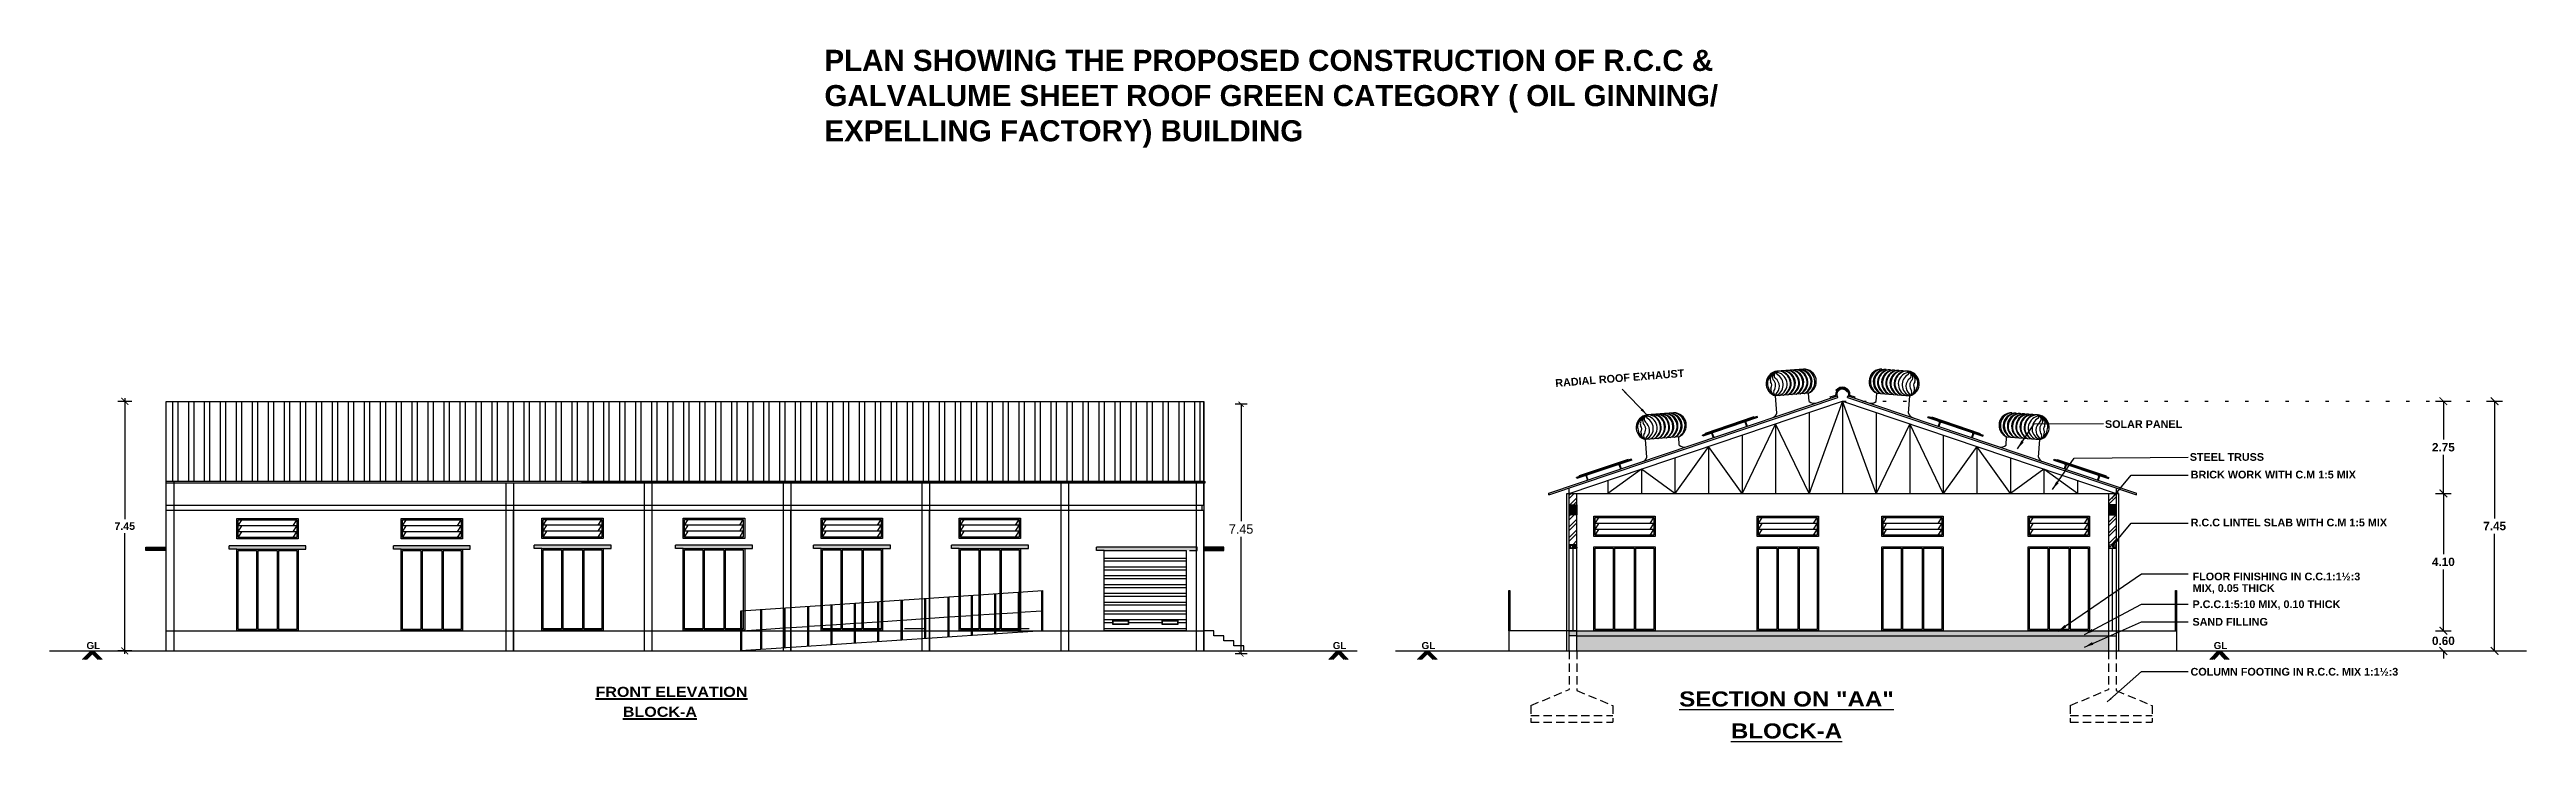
# Model space of a CAD drawing. Header units: metres. Extents: x 743 to 2261, y -742 to 557.
# Drawn here: x 2101.4 to 2175.2, y -697.7 to -677.1 of the extents above; entities that cross this region are included whole.
import ezdxf

# ---------------------------------------------------------------- set-up
doc = ezdxf.new("R2010")
doc.units = ezdxf.units.M
doc.linetypes.add('( Hidden )', pattern=[0.375, 0.25, -0.125])
doc.linetypes.add('DOT', pattern=[0.25, 0, -0.25])
doc.styles.add('CEN-GOT', font='arialbd.ttf')
doc.styles.add('CGR', font='ariblk.ttf')
doc.styles.add('kavi', font='ARLRDBD.TTF')
doc.styles.get("Standard").update_dxf_attribs({"font": 'arial.ttf'})
doc.styles.add('STYLE1', font='tahoma.ttf', dxfattribs={"height": 0.4})
doc.styles.add('TITLE', font='arialbd.ttf')
doc.dimstyles.new('ISO-25', dxfattribs={"dimtxt": 2.5, "dimasz": 2.5, "dimexe": 1.25, "dimexo": 0.625, "dimtad": 1, "dimtxsty": 'Standard', "dimcen": 2.5, "dimadec": 0, "dimazin": 0, "dimtfac": 1, "dimtmove": 0, "dimatfit": 3, "dimfxl": 0, "dimarcsym": 0})
doc.dimstyles.new('kavi', dxfattribs={"dimtxt": 0.11, "dimasz": 0.23, "dimexe": 0.18, "dimexo": 0.0625, "dimgap": 0.09, "dimtad": 0, "dimtih": 1, "dimtoh": 1, "dimzin": 0, "dimdsep": 46, "dimtxsty": 'kavi', "dimblk": 'ARCHTICK', "dimcen": 0.09, "dimse1": 1, "dimse2": 1, "dimadec": 0, "dimazin": 0, "dimtfac": 1, "dimtofl": 0, "dimtmove": 0, "dimatfit": 3, "dimldrblk": 'ARCHTICK', "dimfxl": 0, "dimtolj": 1, "dimtzin": 0, "dimarcsym": 0})
doc.dimstyles.new('STY', dxfattribs={"dimscale": 0.9, "dimtxt": 0.23, "dimasz": 0.18, "dimexe": 0.15, "dimexo": 0.6, "dimgap": 0.1, "dimtad": 1, "dimtih": 1, "dimtoh": 1, "dimzin": 0, "dimdsep": 46, "dimtxsty": 'STYLE1', "dimblk": 'CLOSEDBLANK', "dimcen": 0.09375, "dimdle": 0.1, "dimse1": 1, "dimse2": 1, "dimadec": 0, "dimazin": 0, "dimtfac": 1, "dimtmove": 2, "dimatfit": 2, "dimfxl": 0, "dimtolj": 1, "dimtzin": 0, "dimarcsym": 0})

msp = doc.modelspace()

# ---------------------------------------------------------------- texts
at = {"color": 7, "ltscale": 1.5, "style": 'TITLE'}
msp.add_text('RADIAL ROOF EXHAUST', height=0.23, rotation=4.47692, dxfattribs=at).set_placement((2146.282, -687.161))
for s, p in [('SOLAR PANEL', (2162.662, -688.384)), ('STEEL TRUSS', (2165.191, -689.365)), ('BRICK WORK WITH C.M 1:5 MIX', (2165.218, -689.89)), ('R.C.C LINTEL SLAB WITH C.M 1:5 MIX', (2165.218, -691.32)), ('FLOOR FINISHING IN C.C.1:1½:3', (2165.275, -692.93)), ('MIX, 0.05 THICK', (2165.275, -693.275)), ('SAND FILLING', (2165.271, -694.282)), ('P.C.C.1:5:10 MIX, 0.10 THICK', (2165.271, -693.758)), (' COLUMN FOOTING IN R.C.C. MIX 1:1½:3', (2165.124, -695.772))]:
    msp.add_text(s, height=0.23, dxfattribs=at).set_placement(p)
at = {"color": 7, "linetype": 'ByBlock', "insert": (2124.481, -677.103), "char_height": 0.63, "width": 27.33733, "attachment_point": 1, "style": 'CGR'}
msp.add_mtext('\\pt12.6;{\\fArial CE|b1|i0|c0|p34;PLAN SHOWING THE PROPOSED CONSTRUCTION OF R.C.C & \\PGALVALUME SHEET ROOF GREEN CATEGORY ( OIL GINNING/ \\H1.86531x; \\H0.5361x;EXPELLING FACTORY) BUILDING \\H1.57687x; }', dxfattribs=at)
at = {"color": 7, "ltscale": 1.5, "char_height": 0.21, "width": 3.20199, "attachment_point": 1, "style": 'CEN-GOT'}
for insert in [(2102.478, -694.77), (2139.638, -694.77), (2142.285, -694.77), (2165.904, -694.77)]:
    msp.add_mtext('\\pt3.15;GL', dxfattribs=dict(at, insert=insert))
at = {"color": 7, "lineweight": 40, "char_height": 0.3, "attachment_point": 1, "style": 'CGR'}
for s, insert, width in [('{\\fArial Black|b0|i0|c0|p34;\\LFRONT ELEVATION}', (2117.654, -696.107), 6.05024), ('{\\LBLOCK-A}', (2118.47, -696.702), 4.23745)]:
    msp.add_mtext(s, dxfattribs=dict(at, insert=insert, width=width))
at = {"color": 7, "char_height": 0.45, "width": 20.8908, "attachment_point": 2, "style": 'CGR'}
for s, insert in [('{\\LSECTION ON "AA"}', (2153.166, -696.243)), ('{\\LBLOCK-A}', (2153.167, -697.198))]:
    msp.add_mtext(s, dxfattribs=dict(at, insert=insert))

# ---------------------------------------------------------------- blocks, each defined once
blk = doc.blocks.new('_ArchTick')
at = {"color": 0, "linetype": 'ByBlock', "const_width": 0.15}
blk.add_lwpolyline([(-0.5, -0.5), (0.5, 0.5)], dxfattribs=at)
blk = doc.blocks.new('*D280')
at = {"color": 0, "lineweight": -2}
for p, q in [((2103.62, -687.5), (2103.62, -691.108)), ((2103.827, -687.59), (2103.413, -687.59)), ((2103.62, -695.126), (2103.62, -691.518)), ((2103.827, -695.036), (2103.413, -695.036))]:
    blk.add_line(p, q, dxfattribs=at)
at = {"layer": 'Defpoints', "color": 0, "linetype": 'ByBlock'}
for p in [(2107.696, -687.59), (2103.62, -695.036), (2105.99, -695.036)]:
    blk.add_point(p, dxfattribs=at)
at = {"color": 0, "linetype": 'ByBlock', "lineweight": -2, "xscale": 0.207, "yscale": 0.207, "zscale": 0.207}
for p, rotation in [((2103.62, -687.59), 90), ((2103.62, -695.036), 270)]:
    blk.add_blockref('_ArchTick', p, dxfattribs=dict(at, rotation=rotation))
at = {"color": 0, "linetype": 'ByBlock', "insert": (2103.62, -691.313), "char_height": 0.225, "attachment_point": 5, "style": 'CEN-GOT'}
blk.add_mtext('\\A1;7.45', dxfattribs=at)
blk = doc.blocks.new('_ClosedBlank')
at = {"color": 0, "linetype": 'ByBlock', "lineweight": -2}
for p, q in [((-1, 0.17), (0, 0)), ((-1, 0.17), (-1, -0.17)), ((0, 0), (-1, -0.17))]:
    blk.add_line(p, q, dxfattribs=at)
blk = doc.blocks.new('*D322')
at = {"color": 7, "lineweight": -2}
for p, q in [((2172.752, -694.436), (2172.752, -694.206)), ((2172.522, -694.436), (2172.982, -694.436)), ((2172.522, -695.036), (2172.982, -695.036)), ((2172.752, -695.036), (2172.752, -695.266))]:
    blk.add_line(p, q, dxfattribs=at)
at = {"layer": 'Defpoints', "color": 0}
for p in [(2162.766, -694.436), (2172.752, -694.436), (2162.766, -695.036)]:
    blk.add_point(p, dxfattribs=at)
at = {"color": 7, "lineweight": -2, "xscale": 0.23, "yscale": 0.23, "zscale": 0.23}
for p, rotation in [((2172.752, -694.436), 270), ((2172.752, -695.036), 90)]:
    blk.add_blockref('_ArchTick', p, dxfattribs=dict(at, rotation=rotation))
at = {"color": 0, "insert": (2172.752, -694.736), "char_height": 0.25, "attachment_point": 5, "style": 'CEN-GOT'}
blk.add_mtext('\\A1;0.60', dxfattribs=at)
blk = doc.blocks.new('*D323')
at = {"color": 7, "lineweight": -2}
for p, q in [((2172.522, -690.336), (2172.982, -690.336)), ((2172.752, -690.336), (2172.752, -692.153)), ((2172.752, -694.436), (2172.752, -692.608)), ((2172.522, -694.436), (2172.982, -694.436))]:
    blk.add_line(p, q, dxfattribs=at)
at = {"layer": 'Defpoints', "color": 0}
for p in [(2162.766, -690.336), (2172.752, -690.336), (2162.766, -694.436)]:
    blk.add_point(p, dxfattribs=at)
at = {"color": 7, "lineweight": -2, "xscale": 0.23, "yscale": 0.23, "zscale": 0.23}
for p, rotation in [((2172.752, -690.336), 90), ((2172.752, -694.436), 270)]:
    blk.add_blockref('_ArchTick', p, dxfattribs=dict(at, rotation=rotation))
at = {"color": 0, "insert": (2172.752, -692.38), "char_height": 0.25, "attachment_point": 5, "style": 'CEN-GOT'}
blk.add_mtext('\\A1;4.10', dxfattribs=at)
blk = doc.blocks.new('*D287')
at = {"color": 0, "lineweight": -2}
for p, q in [((2137.084, -687.677), (2136.724, -687.677)), ((2136.904, -687.677), (2136.904, -691.169)), ((2136.904, -695.126), (2136.904, -691.634)), ((2137.084, -695.126), (2136.724, -695.126))]:
    blk.add_line(p, q, dxfattribs=at)
at = {"layer": 'Defpoints', "color": 0}
for p in [(2136.904, -687.677), (2156.746, -687.677), (2153.034, -695.126)]:
    blk.add_point(p, dxfattribs=at)
at = {"color": 0, "lineweight": -2, "xscale": 0.15, "yscale": 0.15, "zscale": 0.15}
for p, rotation in [((2136.904, -687.677), 90), ((2136.904, -695.126), 270)]:
    blk.add_blockref('_ArchTick', p, dxfattribs=dict(at, rotation=rotation))
at = {"color": 0, "insert": (2136.904, -691.401), "char_height": 0.28, "attachment_point": 5, "style": 'kavi'}
blk.add_mtext('\\A1;7.45', dxfattribs=at)
blk = doc.blocks.new('*D349')
at = {"color": 7, "lineweight": -2}
for p, q in [((2172.522, -687.586), (2172.982, -687.586)), ((2172.752, -687.586), (2172.752, -688.733)), ((2172.752, -690.336), (2172.752, -689.189)), ((2172.522, -690.336), (2172.982, -690.336))]:
    blk.add_line(p, q, dxfattribs=at)
at = {"layer": 'Defpoints', "color": 0}
for p in [(2154.841, -687.586), (2154.841, -690.336), (2172.752, -690.336)]:
    blk.add_point(p, dxfattribs=at)
at = {"color": 7, "lineweight": -2, "xscale": 0.23, "yscale": 0.23, "zscale": 0.23}
for p, rotation in [((2172.752, -687.586), 90), ((2172.752, -690.336), 270)]:
    blk.add_blockref('_ArchTick', p, dxfattribs=dict(at, rotation=rotation))
at = {"color": 0, "insert": (2172.752, -688.961), "char_height": 0.25, "attachment_point": 5, "style": 'CEN-GOT'}
blk.add_mtext('\\A1;2.75', dxfattribs=at)
blk = doc.blocks.new('*D350')
at = {"color": 7, "lineweight": -2}
for p, q in [((2174.05, -687.586), (2174.51, -687.586)), ((2174.28, -687.586), (2174.28, -691.083)), ((2174.28, -695.036), (2174.28, -691.539)), ((2174.05, -695.036), (2174.51, -695.036))]:
    blk.add_line(p, q, dxfattribs=at)
at = {"layer": 'Defpoints', "color": 0}
for p in [(2154.841, -687.586), (2174.28, -687.586), (2154.197, -695.036)]:
    blk.add_point(p, dxfattribs=at)
at = {"color": 7, "lineweight": -2, "xscale": 0.23, "yscale": 0.23, "zscale": 0.23}
for p, rotation in [((2174.28, -687.586), 90), ((2174.28, -695.036), 270)]:
    blk.add_blockref('_ArchTick', p, dxfattribs=dict(at, rotation=rotation))
at = {"color": 0, "insert": (2174.28, -691.311), "char_height": 0.25, "attachment_point": 5, "style": 'CEN-GOT'}
blk.add_mtext('\\A1;7.45', dxfattribs=at)

# ---------------------------------------------------------------- dimensions: what is measured, and where the dimension line sits
at = {"color": 7, "linetype": 'ByBlock'}
dim = msp.add_linear_dim(base=(2103.62, -695.036), p1=(2107.696, -687.59), p2=(2105.99, -695.036), angle=90, dimstyle='STY', override={"dimtxt": 0.25, "dimasz": 0.23, "dimexe": 0.23, "dimexo": 0.23, "dimtxsty": 'CEN-GOT', "dimblk": 'ArchTick', "dimcen": 0.23, "dimse1": 0, "dimse2": 0, "dimldrblk": 'ArchTick', "dimfxl": 0.23, "dimfxlon": 1, "dimtfill": 1, "dimtfillclr": 256, "dimarcsym": 1}, dxfattribs=at)
dim.commit()
dim.dimension.update_dxf_attribs({"geometry": '*D280', "text_midpoint": (2103.62, -691.313)})
at = {"color": 7}
for base, p1, p2, override, picture, middle in [((2174.28, -687.586), (2154.197, -695.036), (2154.841, -687.586), {"dimtxt": 0.25, "dimexe": 0.23, "dimexo": 0.23, "dimgap": 0.1, "dimtxsty": 'CEN-GOT', "dimse1": 0, "dimse2": 0, "dimclrd": 7, "dimclre": 7, "dimtmove": 2, "dimfxl": 0.23, "dimfxlon": 1}, '*D350', (2174.28, -691.311)), ((2172.752, -690.336), (2154.841, -687.586), (2154.841, -690.336), {"dimtxt": 0.25, "dimexe": 0.23, "dimexo": 0.23, "dimgap": 0.1, "dimtxsty": 'CEN-GOT', "dimse1": 0, "dimse2": 0, "dimclrd": 7, "dimclre": 7, "dimtmove": 2, "dimfxl": 0.23, "dimfxlon": 1}, '*D349', (2172.752, -688.961)), ((2136.904, -687.677), (2153.034, -695.126), (2156.746, -687.677), {"dimtxt": 0.28, "dimasz": 0.15, "dimse1": 0, "dimse2": 0, "dimtmove": 2, "dimfxlon": 1}, '*D287', (2136.904, -691.401)), ((2172.752, -694.436), (2162.766, -695.036), (2162.766, -694.436), {"dimtxt": 0.25, "dimexe": 0.23, "dimexo": 0.23, "dimgap": 0.1, "dimtxsty": 'CEN-GOT', "dimse1": 0, "dimse2": 0, "dimclrd": 7, "dimclre": 7, "dimtmove": 2, "dimfxl": 0.23, "dimfxlon": 1}, '*D322', (2172.752, -694.736))]:
    dim = msp.add_linear_dim(base=base, p1=p1, p2=p2, angle=90, dimstyle='kavi', override=override, dxfattribs=at)
    dim.commit()
    dim.dimension.update_dxf_attribs({"geometry": picture, "text_midpoint": middle})
dim = msp.add_linear_dim(base=(2172.752, -690.336), p1=(2162.766, -694.436), p2=(2162.766, -690.336), angle=90, dimstyle='kavi', override={"dimtxt": 0.25, "dimexe": 0.23, "dimexo": 0.23, "dimgap": 0.1, "dimtxsty": 'CEN-GOT', "dimse1": 0, "dimse2": 0, "dimclrd": 7, "dimclre": 7, "dimtmove": 2, "dimfxl": 0.23, "dimfxlon": 1}, dxfattribs=at)
dim.commit()
dim.dimension.update_dxf_attribs({"geometry": '*D323', "text_midpoint": (2172.752, -692.38), "dimtype": 160})

# ---------------------------------------------------------------- hatches: boundary and pattern name
at = {"linetype": 'ByBlock'}
h = msp.add_hatch(dxfattribs=at)
h.set_pattern_fill('ANSI32', scale=0.05, angle=45)
h.set_pattern_definition([(90, (1181.60063, -1253.68034), (-0.47625, 1e-16), []), (90, (1181.75938, -1253.5216), (-0.47625, 1e-16), [])])
h.paths.add_polyline_path([(2104.851, -689.986), (2135.791, -689.986), (2135.791, -687.59), (2104.851, -687.59)])
h = msp.add_hatch(color=7, dxfattribs=at)
h.dxf.hatch_style = 1
h.paths.add_polyline_path([(2151.905, -688.21), (2151.967, -688.189), (2151.954, -688.22), (2151.993, -688.335), (2151.974, -688.342), (2151.936, -688.226)])
h = msp.add_hatch(color=7, dxfattribs=at)
h.dxf.hatch_style = 1
h.paths.add_polyline_path([(2157.778, -688.21), (2157.716, -688.189), (2157.729, -688.22), (2157.69, -688.335), (2157.709, -688.342), (2157.747, -688.226)])
h = msp.add_hatch(color=7, dxfattribs=at)
h.dxf.hatch_style = 1
h.paths.add_polyline_path([(2150.912, -688.545), (2150.974, -688.524), (2150.961, -688.555), (2151, -688.67), (2150.982, -688.676), (2150.943, -688.561)])
h = msp.add_hatch(color=7, dxfattribs=at)
h.dxf.hatch_style = 1
h.paths.add_polyline_path([(2158.771, -688.545), (2158.709, -688.524), (2158.722, -688.555), (2158.683, -688.67), (2158.701, -688.676), (2158.74, -688.561)])
h = msp.add_hatch(color=7, dxfattribs=at)
h.dxf.hatch_style = 1
h.paths.add_polyline_path([(2148.15, -689.476), (2148.213, -689.455), (2148.2, -689.486), (2148.239, -689.601), (2148.22, -689.608), (2148.181, -689.492)])
h = msp.add_hatch(color=7, dxfattribs=at)
h.dxf.hatch_style = 1
h.paths.add_polyline_path([(2161.532, -689.476), (2161.47, -689.455), (2161.483, -689.486), (2161.444, -689.601), (2161.463, -689.608), (2161.501, -689.492)])
h = msp.add_hatch(dxfattribs=at)
h.set_pattern_fill('ANSI32', scale=0.6)
h.set_pattern_definition([(45, (-1231.1838, 1486.21354), (-0.159099026, 0.159099026), []), (45, (-1231.07773, 1486.21354), (-0.159099026, 0.159099026), [])])
h.paths.add_polyline_path([(2146.916, -690.336), (2146.686, -690.336), (2146.686, -691.866), (2146.916, -691.866)])
h = msp.add_hatch(color=7, dxfattribs=at)
h.dxf.hatch_style = 1
h.paths.add_polyline_path([(2147.158, -689.81), (2147.22, -689.789), (2147.207, -689.821), (2147.246, -689.936), (2147.228, -689.942), (2147.189, -689.827)])
h = msp.add_hatch(color=7, dxfattribs=at)
h.dxf.hatch_style = 1
h.paths.add_polyline_path([(2162.525, -689.81), (2162.463, -689.789), (2162.476, -689.821), (2162.437, -689.936), (2162.455, -689.942), (2162.494, -689.827)])
h = msp.add_hatch(dxfattribs=at)
h.set_pattern_fill('ANSI32', scale=0.6)
h.set_pattern_definition([(45, (-1263.6038, 1486.21354), (-0.159099026, 0.159099026), []), (45, (-1263.49773, 1486.21354), (-0.159099026, 0.159099026), [])])
h.paths.add_polyline_path([(2162.766, -691.866), (2162.996, -691.866), (2162.996, -690.336), (2162.766, -690.336)])
h = msp.add_hatch(color=7, dxfattribs=at)
h.dxf.hatch_style = 1
h.paths.add_polyline_path([(2146.682, -690.674), (2146.912, -690.674), (2146.912, -690.974), (2146.682, -690.974)])
h = msp.add_hatch(color=7, dxfattribs=at)
h.dxf.hatch_style = 1
h.paths.add_polyline_path([(2163.001, -690.674), (2162.771, -690.674), (2162.771, -690.974), (2163.001, -690.974)])
h = msp.add_hatch(color=7, dxfattribs=at)
h.dxf.hatch_style = 1
h.paths.add_polyline_path([(2104.251, -691.936), (2104.851, -691.936), (2104.851, -692.036), (2104.251, -692.036)])
h = msp.add_hatch(color=7, dxfattribs=at)
h.dxf.hatch_style = 1
h.paths.add_polyline_path([(2109.02, -691.896), (2106.73, -691.896), (2106.73, -691.996), (2106.96, -691.996), (2108.79, -691.996), (2109.02, -691.996)])
h = msp.add_hatch(color=7, dxfattribs=at)
h.dxf.hatch_style = 1
h.paths.add_polyline_path([(2113.923, -691.896), (2111.633, -691.896), (2111.633, -691.996), (2111.863, -691.996), (2113.693, -691.996), (2113.923, -691.996)])
h = msp.add_hatch(color=7, dxfattribs=at)
h.dxf.hatch_style = 1
h.paths.add_polyline_path([(2118.118, -691.881), (2115.828, -691.881), (2115.828, -691.981), (2116.058, -691.981), (2117.888, -691.981), (2118.118, -691.981)])
h = msp.add_hatch(color=7, dxfattribs=at)
h.dxf.hatch_style = 1
h.paths.add_polyline_path([(2122.333, -691.881), (2120.043, -691.881), (2120.043, -691.981), (2120.273, -691.981), (2122.103, -691.981), (2122.333, -691.981)])
h = msp.add_hatch(color=7, dxfattribs=at)
h.dxf.hatch_style = 1
h.paths.add_polyline_path([(2126.447, -691.881), (2124.157, -691.881), (2124.157, -691.981), (2124.387, -691.981), (2126.217, -691.981), (2126.447, -691.981)])
h = msp.add_hatch(color=7, dxfattribs=at)
h.dxf.hatch_style = 1
h.paths.add_polyline_path([(2130.561, -691.881), (2128.271, -691.881), (2128.271, -691.981), (2128.501, -691.981), (2130.331, -691.981), (2130.561, -691.981)])
h = msp.add_hatch(color=7, dxfattribs=at)
h.dxf.hatch_style = 1
h.paths.add_polyline_path([(2135.599, -691.936), (2132.595, -691.936), (2132.595, -692.036), (2133.224, -692.036), (2135.054, -692.036), (2135.599, -692.036)])
h = msp.add_hatch(color=7, dxfattribs=at)
h.dxf.hatch_style = 1
h.paths.add_polyline_path([(2136.391, -691.936), (2135.791, -691.936), (2135.791, -692.036), (2136.391, -692.036)])
h = msp.add_hatch(dxfattribs=at)
h.set_pattern_fill('AR-CONC', scale=0.02)
h.set_pattern_definition([(50, (-1231.18379, 1486.21354), (0.1434520365, -0.012550427), [0.015, -0.165]), (355, (-1231.18379, 1486.21354), (-0.0277502667, 0.150438427), [0.012, -0.132]), (100.4514445, (-1231.17184, 1486.21249), (0.1157017693, 0.137887998), [0.0127480384, -0.1402284224]), (46.1842, (-1231.1838, 1486.25354), (0.213448266, -0.033103856), [0.0225, -0.2475]), (96.6356355, (-1231.166, 1486.25078), (0.186932389, 0.19482372), [0.019122068, -0.210342752]), (351.184164, (-1231.1838, 1486.25354), (0.186932389, 0.19482372), [0.018, -0.198]), (21, (-1231.16379, 1486.24354), (0.1193814104, -0.080523778), [0.015, -0.165]), (326, (-1231.16379, 1486.24354), (0.0486630664, 0.145030009), [0.012, -0.132]), (71.4514447, (-1231.15384, 1486.23683), (0.1680444753, 0.0645062306), [0.012748038, -0.1402284224]), (37.5, (-1231.18379, 1486.213537), (0.00243197106, 0.06657877077), [0, -0.1304, 0, -0.134, 0, -0.1325]), (7.5, (-1231.18379, 1486.21354), (0.0526139075, 0.0788823424), [0, -0.0764, 0, -0.1274, 0, -0.0505]), (327.5, (-1231.22839, 1486.21354), (0.1067644872, -0.00451097435), [0, -0.05, 0, -0.156, 0, -0.207]), (317.5, (-1231.24839, 1486.21354), (0.1166372339, 0.0200209965), [0, -0.065, 0, -0.1036, 0, -0.147])])
h.paths.add_polyline_path([(2146.916, -691.866), (2146.686, -691.866), (2146.686, -691.966), (2146.916, -691.966)])
h = msp.add_hatch(dxfattribs=at)
h.set_pattern_fill('AR-CONC', scale=0.02)
h.set_pattern_definition([(50, (-1258.27379, 1486.21354), (0.1434520365, -0.012550427), [0.015, -0.165]), (355, (-1258.27379, 1486.21354), (-0.0277502667, 0.150438427), [0.012, -0.132]), (100.4514445, (-1258.26184, 1486.21249), (0.1157017693, 0.137887998), [0.0127480384, -0.1402284224]), (46.1842, (-1258.2738, 1486.25354), (0.213448266, -0.033103856), [0.0225, -0.2475]), (96.6356355, (-1258.256, 1486.25078), (0.186932389, 0.19482372), [0.019122068, -0.210342752]), (351.184164, (-1258.2738, 1486.25354), (0.186932389, 0.19482372), [0.018, -0.198]), (21, (-1258.25379, 1486.24354), (0.1193814104, -0.080523778), [0.015, -0.165]), (326, (-1258.25379, 1486.24354), (0.0486630664, 0.145030009), [0.012, -0.132]), (71.4514447, (-1258.24384, 1486.23683), (0.1680444753, 0.0645062306), [0.012748038, -0.1402284224]), (37.5, (-1258.27379, 1486.213537), (0.00243197106, 0.06657877077), [0, -0.1304, 0, -0.134, 0, -0.1325]), (7.5, (-1258.27379, 1486.21354), (0.0526139075, 0.0788823424), [0, -0.0764, 0, -0.1274, 0, -0.0505]), (327.5, (-1258.31839, 1486.21354), (0.1067644872, -0.00451097435), [0, -0.05, 0, -0.156, 0, -0.207]), (317.5, (-1258.33839, 1486.21354), (0.1166372339, 0.0200209965), [0, -0.065, 0, -0.1036, 0, -0.147])])
h.paths.add_polyline_path([(2146.686, -691.866), (2146.916, -691.866), (2146.916, -691.966), (2146.686, -691.966)])
h = msp.add_hatch(dxfattribs=at)
h.set_pattern_fill('AR-CONC', scale=0.02)
h.set_pattern_definition([(50, (-1263.60379, 1486.21354), (0.1434520365, -0.012550427), [0.015, -0.165]), (355, (-1263.60379, 1486.21354), (-0.0277502667, 0.150438427), [0.012, -0.132]), (100.4514445, (-1263.59184, 1486.21249), (0.1157017693, 0.137887998), [0.0127480384, -0.1402284224]), (46.1842, (-1263.6038, 1486.25354), (0.213448266, -0.033103856), [0.0225, -0.2475]), (96.6356355, (-1263.586, 1486.25078), (0.186932389, 0.19482372), [0.019122068, -0.210342752]), (351.184164, (-1263.6038, 1486.25354), (0.186932389, 0.19482372), [0.018, -0.198]), (21, (-1263.58379, 1486.24354), (0.1193814104, -0.080523778), [0.015, -0.165]), (326, (-1263.58379, 1486.24354), (0.0486630664, 0.145030009), [0.012, -0.132]), (71.4514447, (-1263.57384, 1486.23683), (0.1680444753, 0.0645062306), [0.012748038, -0.1402284224]), (37.5, (-1263.60379, 1486.213537), (0.00243197106, 0.06657877077), [0, -0.1304, 0, -0.134, 0, -0.1325]), (7.5, (-1263.60379, 1486.21354), (0.0526139075, 0.0788823424), [0, -0.0764, 0, -0.1274, 0, -0.0505]), (327.5, (-1263.64839, 1486.21354), (0.1067644872, -0.00451097435), [0, -0.05, 0, -0.156, 0, -0.207]), (317.5, (-1263.66839, 1486.21354), (0.1166372339, 0.0200209965), [0, -0.065, 0, -0.1036, 0, -0.147])])
h.paths.add_polyline_path([(2162.996, -691.866), (2162.766, -691.866), (2162.766, -691.966), (2162.996, -691.966)])
h = msp.add_hatch(dxfattribs=at)
h.set_pattern_fill('ANSI32', scale=0.7, angle=135)
h.set_pattern_definition([(180, (-1742.04316, 1537.5853), (0, -0.2625), []), (180, (-1742.13066, 1537.6728), (0, -0.2625), [])])
h.paths.add_polyline_path([(2134.553, -694.121), (2135.014, -694.121), (2135.014, -694.238), (2134.553, -694.238)], flags=16)
h.paths.add_polyline_path([(2134.563, -694.131), (2135.004, -694.131), (2135.004, -694.228), (2134.563, -694.228)], flags=0)
h.paths.add_polyline_path([(2133.541, -694.121), (2133.541, -694.238), (2133.08, -694.238), (2133.08, -694.121)], flags=16)
h.paths.add_polyline_path([(2133.531, -694.131), (2133.531, -694.228), (2133.09, -694.228), (2133.09, -694.131)], flags=0)
h.paths.add_polyline_path([(2132.825, -692.096), (2132.825, -694.436), (2135.266, -694.436), (2135.266, -692.096)])
h = msp.add_hatch(dxfattribs=at)
h.set_pattern_fill('AR-CONC', scale=0.02)
h.set_pattern_definition([(50, (-1899.84269, 1120.05295), (0.1434520365, -0.012550427), [0.015, -0.165]), (355, (-1899.8427, 1120.05295), (-0.0277502667, 0.1504384267), [0.012, -0.132]), (100.4514445, (-1899.83074, 1120.0519), (0.1157017693, 0.137887998), [0.0127480384, -0.1402284224]), (46.1842, (-1899.8427, 1120.09295), (0.213448266, -0.033103856), [0.0225, -0.2475]), (96.6356355, (-1899.8249, 1120.0902), (0.186932389, 0.19482372), [0.019122068, -0.210342752]), (351.184164, (-1899.8427, 1120.09295), (0.186932389, 0.19482372), [0.018, -0.198]), (21, (-1899.82269, 1120.08295), (0.1193814104, -0.080523778), [0.015, -0.165]), (326, (-1899.8227, 1120.08295), (0.0486630664, 0.145030009), [0.012, -0.132]), (71.4514447, (-1899.81274, 1120.07624), (0.1680444753, 0.0645062306), [0.012748038, -0.1402284224]), (37.5, (-1899.842693, 1120.05295), (0.00243197106, 0.06657877077), [0, -0.1304, 0, -0.134, 0, -0.1325]), (7.5, (-1899.84269, 1120.05295), (0.0526139075, 0.0788823424), [0, -0.0764, 0, -0.1274, 0, -0.0505]), (327.5, (-1899.887293, 1120.05295), (0.10676448723, -0.00451097435), [0, -0.05, 0, -0.156, 0, -0.207]), (317.5, (-1899.90729, 1120.05295), (0.1166372339, 0.0200209965), [0, -0.065, 0, -0.1036, 0, -0.147])])
h.paths.add_polyline_path([(2162.766, -694.436), (2146.686, -694.436), (2146.686, -694.586), (2162.766, -694.586)])
h = msp.add_hatch(dxfattribs=at)
h.set_pattern_fill('AR-SAND', scale=0.00253)
h.set_pattern_definition([(37.5, (3.65279, -88.96131), (-0.004048079, 0.123821549), [0, -0.09767824, 0, -0.1092454, 0, -0.10442575]), (7.5, (3.65279, -88.96131), (0.113729391, 0.18135675), [0, -0.05269484, 0, -0.08803894, 0, -0.03373755]), (327.5, (3.57375, -88.96131), (0.2001210697, 0.0003636077), [0, -0.032131, 0, -0.1156716, 0, -0.1510157]), (317.5, (3.57375, -88.96131), (0.193179782, 0.056401119), [0, -0.0160655, 0, -0.07582916, 0, -0.0867537])])
h.paths.add_polyline_path([(2162.766, -694.586), (2146.916, -694.586), (2146.916, -695.036), (2162.766, -695.036)])

# ---------------------------------------------------------------- linework, layer by layer
at = {"color": 7, "ltscale": 10}
for p, q in [((2153.671, -686.627, 11.693), (2152.881, -686.689, 11.693)), ((2156.012, -686.627, 11.693), (2156.802, -686.689, 11.693)), ((2153.827, -687.345, 11.693), (2152.84, -687.423, 11.693)), ((2152.876, -687.946, 11.693), (2152.84, -687.423, 11.693)), ((2153.846, -687.592, 11.693), (2153.827, -687.345, 11.693)), ((2155.837, -687.592, 11.693), (2155.856, -687.345, 11.693)), ((2155.856, -687.345, 11.693), (2156.843, -687.423, 11.693)), ((2156.807, -687.946, 11.693), (2156.843, -687.423, 11.693)), ((2149.797, -687.933, 11.693), (2149.007, -687.995, 11.693)), ((2159.886, -687.933, 11.693), (2160.676, -687.995, 11.693)), ((2149.952, -688.652, 11.693), (2148.965, -688.729, 11.693)), ((2149.001, -689.253, 11.693), (2148.965, -688.729, 11.693)), ((2149.971, -688.898, 11.693), (2149.952, -688.652, 11.693)), ((2159.712, -688.898, 11.693), (2159.731, -688.652, 11.693)), ((2159.731, -688.652, 11.693), (2160.718, -688.729, 11.693)), ((2160.682, -689.253, 11.693), (2160.718, -688.729, 11.693))]:
    msp.add_line(p, q, dxfattribs=at)
at = {"color": 7, "linetype": 'ByBlock'}
for p, q in [((2154.472, -687.458), (2154.633, -687.405)), ((2154.484, -687.495), (2154.472, -687.458)), ((2154.666, -687.284), (2154.641, -687.268)), ((2154.693, -687.478), (2154.683, -687.428)), ((2154.969, -687.301), (2154.994, -687.284)), ((2154.99, -687.478), (2155, -687.428)), ((2154.993, -687.464), (2155, -687.428)), ((2155.218, -687.465), (2155.057, -687.411)), ((2155.207, -687.498), (2155.218, -687.465)), ((2104.851, -690.786), (2104.851, -687.59)), ((2117.236, -687.59), (2135.791, -687.59)), ((2135.791, -689.986), (2135.791, -687.59)), ((2152.294, -688.045), (2150.657, -688.597)), ((2152.304, -688.075), (2150.667, -688.627)), ((2152.197, -688.057), (2150.741, -688.548)), ((2151.936, -688.226), (2151.905, -688.21)), ((2151.936, -688.226), (2151.974, -688.342)), ((2151.954, -688.22), (2151.967, -688.189)), ((2151.954, -688.22), (2151.993, -688.335)), ((2152.203, -688.075), (2152.197, -688.057)), ((2152.304, -688.075), (2152.294, -688.045)), ((2157.379, -688.075), (2157.389, -688.045)), ((2157.379, -688.075), (2159.016, -688.627)), ((2157.389, -688.045), (2159.026, -688.597)), ((2157.48, -688.075), (2157.486, -688.057)), ((2157.486, -688.057), (2158.942, -688.548)), ((2157.729, -688.22), (2157.69, -688.335)), ((2157.747, -688.226), (2157.709, -688.342)), ((2157.729, -688.22), (2157.716, -688.189)), ((2157.747, -688.226), (2157.778, -688.21)), ((2150.667, -688.627), (2150.657, -688.597)), ((2150.748, -688.566), (2150.741, -688.548)), ((2150.943, -688.561), (2150.912, -688.545)), ((2150.943, -688.561), (2150.982, -688.676)), ((2150.961, -688.555), (2150.974, -688.524)), ((2150.961, -688.555), (2151, -688.67)), ((2158.722, -688.555), (2158.683, -688.67)), ((2158.74, -688.561), (2158.701, -688.676)), ((2158.722, -688.555), (2158.709, -688.524)), ((2158.74, -688.561), (2158.771, -688.545)), ((2158.935, -688.566), (2158.942, -688.548)), ((2159.016, -688.627), (2159.026, -688.597)), ((2104.851, -695.036), (2104.851, -689.286)), ((2148.54, -689.311), (2146.902, -689.863)), ((2148.55, -689.341), (2146.913, -689.893)), ((2148.443, -689.323), (2146.987, -689.814)), ((2148.181, -689.492), (2148.15, -689.476)), ((2148.181, -689.492), (2148.22, -689.608)), ((2148.2, -689.486), (2148.213, -689.455)), ((2148.2, -689.486), (2148.239, -689.601)), ((2148.449, -689.341), (2148.443, -689.323)), ((2148.55, -689.341), (2148.54, -689.311)), ((2161.133, -689.341), (2161.143, -689.311)), ((2161.133, -689.341), (2162.77, -689.893)), ((2161.143, -689.311), (2162.781, -689.863)), ((2161.234, -689.341), (2161.24, -689.323)), ((2161.24, -689.323), (2162.696, -689.814)), ((2161.483, -689.486), (2161.444, -689.601)), ((2161.501, -689.492), (2161.463, -689.608)), ((2161.483, -689.486), (2161.47, -689.455)), ((2161.501, -689.492), (2161.532, -689.476)), ((2104.851, -690.026), (2135.831, -690.026)), ((2117.236, -689.986), (2135.831, -689.986)), ((2135.791, -690.686), (2135.791, -690.026)), ((2135.831, -690.026), (2135.831, -689.986)), ((2146.686, -690.686), (2146.686, -690.178)), ((2146.686, -690.336), (2162.996, -690.336)), ((2146.913, -689.893), (2146.902, -689.863)), ((2146.916, -695.036), (2146.916, -690.336)), ((2146.993, -689.832), (2146.987, -689.814)), ((2147.189, -689.827), (2147.158, -689.81)), ((2147.189, -689.827), (2147.228, -689.942)), ((2147.207, -689.821), (2147.22, -689.789)), ((2147.207, -689.821), (2147.246, -689.936)), ((2162.476, -689.821), (2162.437, -689.936)), ((2162.494, -689.827), (2162.455, -689.942)), ((2162.476, -689.821), (2162.463, -689.789)), ((2162.494, -689.827), (2162.525, -689.81)), ((2162.69, -689.832), (2162.696, -689.814)), ((2162.766, -690.336), (2162.766, -695.036)), ((2162.77, -689.893), (2162.781, -689.863)), ((2162.996, -690.178), (2162.996, -695.036)), ((2104.851, -690.686), (2135.791, -690.686)), ((2104.851, -690.836), (2135.791, -690.836)), ((2107, -691.303), (2107.109, -691.126)), ((2108.641, -691.303), (2108.75, -691.126)), ((2111.903, -691.303), (2112.011, -691.126)), ((2113.544, -691.303), (2113.653, -691.126)), ((2115.211, -695.036), (2115.211, -690.836)), ((2116.098, -691.288), (2116.207, -691.111)), ((2117.739, -691.288), (2117.848, -691.111)), ((2120.313, -691.288), (2120.422, -691.111)), ((2121.954, -691.288), (2122.063, -691.111)), ((2123.481, -695.036), (2123.481, -690.836)), ((2124.427, -691.288), (2124.536, -691.111)), ((2126.068, -691.288), (2126.177, -691.111)), ((2127.616, -695.036), (2127.616, -690.836)), ((2128.541, -691.288), (2128.65, -691.111)), ((2130.182, -691.288), (2130.291, -691.111)), ((2135.741, -690.836), (2135.741, -690.686)), ((2135.791, -695.036), (2135.791, -690.836)), ((2146.686, -695.036), (2146.686, -690.836)), ((2147.458, -691.233), (2147.567, -691.056)), ((2149.208, -691.233), (2147.458, -691.233)), ((2147.458, -691.409), (2147.567, -691.233)), ((2149.099, -691.233), (2149.208, -691.056)), ((2149.099, -691.409), (2149.208, -691.233)), ((2152.334, -691.233), (2152.443, -691.056)), ((2154.084, -691.233), (2152.334, -691.233)), ((2152.334, -691.409), (2152.443, -691.233)), ((2153.975, -691.233), (2154.084, -691.056)), ((2153.975, -691.409), (2154.084, -691.233)), ((2156.044, -691.233), (2156.153, -691.056)), ((2157.794, -691.233), (2156.044, -691.233)), ((2156.044, -691.409), (2156.153, -691.233)), ((2157.686, -691.233), (2157.794, -691.056)), ((2157.686, -691.409), (2157.794, -691.233)), ((2160.414, -691.233), (2160.522, -691.056)), ((2162.164, -691.233), (2160.414, -691.233)), ((2160.414, -691.409), (2160.522, -691.233)), ((2162.055, -691.233), (2162.164, -691.056)), ((2162.055, -691.409), (2162.164, -691.233)), ((2104.251, -692.036), (2104.251, -691.936)), ((2104.251, -691.936), (2104.851, -691.936)), ((2106.73, -691.996), (2106.73, -691.896)), ((2109.02, -691.896), (2106.73, -691.896)), ((2106.96, -691.996), (2106.73, -691.996)), ((2108.75, -691.303), (2107, -691.303)), ((2107, -691.479), (2107.109, -691.303)), ((2108.75, -691.479), (2107, -691.479)), ((2107, -691.656), (2107.109, -691.479)), ((2108.641, -691.479), (2108.75, -691.303)), ((2108.641, -691.656), (2108.75, -691.479)), ((2108.79, -691.996), (2109.02, -691.996)), ((2109.02, -691.996), (2109.02, -691.896)), ((2111.633, -691.996), (2111.633, -691.896)), ((2113.923, -691.896), (2111.633, -691.896)), ((2111.863, -691.996), (2111.633, -691.996)), ((2113.653, -691.303), (2111.903, -691.303)), ((2111.903, -691.479), (2112.011, -691.303)), ((2113.653, -691.479), (2111.903, -691.479)), ((2111.903, -691.656), (2112.011, -691.479)), ((2113.544, -691.479), (2113.653, -691.303)), ((2113.544, -691.656), (2113.653, -691.479)), ((2113.693, -691.996), (2113.923, -691.996)), ((2113.923, -691.996), (2113.923, -691.896)), ((2115.828, -691.981), (2115.828, -691.881)), ((2118.118, -691.881), (2115.828, -691.881)), ((2116.058, -691.981), (2115.828, -691.981)), ((2117.848, -691.288), (2116.098, -691.288)), ((2116.098, -691.464), (2116.207, -691.288)), ((2117.848, -691.464), (2116.098, -691.464)), ((2116.098, -691.641), (2116.207, -691.464)), ((2117.739, -691.464), (2117.848, -691.288)), ((2117.739, -691.641), (2117.848, -691.464)), ((2117.888, -691.981), (2118.118, -691.981)), ((2118.118, -691.981), (2118.118, -691.881)), ((2120.043, -691.981), (2120.043, -691.881)), ((2122.333, -691.881), (2120.043, -691.881)), ((2120.273, -691.981), (2120.043, -691.981)), ((2122.063, -691.288), (2120.313, -691.288)), ((2120.313, -691.464), (2120.422, -691.288)), ((2122.063, -691.464), (2120.313, -691.464)), ((2120.313, -691.641), (2120.422, -691.464)), ((2121.954, -691.464), (2122.063, -691.288)), ((2121.954, -691.641), (2122.063, -691.464)), ((2122.103, -691.981), (2122.333, -691.981)), ((2122.333, -691.981), (2122.333, -691.881)), ((2124.157, -691.981), (2124.157, -691.881)), ((2126.447, -691.881), (2124.157, -691.881)), ((2124.387, -691.981), (2124.157, -691.981)), ((2126.177, -691.288), (2124.427, -691.288)), ((2124.427, -691.464), (2124.536, -691.288)), ((2126.177, -691.464), (2124.427, -691.464)), ((2124.427, -691.641), (2124.536, -691.464)), ((2126.068, -691.464), (2126.177, -691.288)), ((2126.068, -691.641), (2126.177, -691.464)), ((2126.217, -691.981), (2126.447, -691.981)), ((2126.447, -691.981), (2126.447, -691.881)), ((2128.271, -691.981), (2128.271, -691.881)), ((2130.561, -691.881), (2128.271, -691.881)), ((2128.501, -691.981), (2128.271, -691.981)), ((2130.291, -691.288), (2128.541, -691.288)), ((2128.541, -691.464), (2128.65, -691.288)), ((2130.291, -691.464), (2128.541, -691.464)), ((2128.541, -691.641), (2128.65, -691.464)), ((2130.182, -691.464), (2130.291, -691.288)), ((2130.182, -691.641), (2130.291, -691.464)), ((2130.331, -691.981), (2130.561, -691.981)), ((2130.561, -691.981), (2130.561, -691.881)), ((2132.595, -692.036), (2132.595, -691.936)), ((2135.599, -691.936), (2132.595, -691.936)), ((2135.599, -692.036), (2135.599, -691.936)), ((2136.391, -691.936), (2135.791, -691.936)), ((2136.391, -692.036), (2136.391, -691.936)), ((2146.686, -691.866), (2146.916, -691.866)), ((2146.916, -691.866), (2146.686, -691.866)), ((2146.686, -691.966), (2146.916, -691.966)), ((2146.916, -691.966), (2146.686, -691.966)), ((2146.801, -694.436), (2146.801, -691.966)), ((2149.208, -691.409), (2147.458, -691.409)), ((2147.458, -691.586), (2147.567, -691.409)), ((2148.001, -691.966), (2148.001, -694.396)), ((2148.041, -691.966), (2148.041, -694.396)), ((2148.625, -691.966), (2148.625, -694.396)), ((2148.665, -691.966), (2148.665, -694.396)), ((2149.099, -691.586), (2149.208, -691.409)), ((2154.084, -691.409), (2152.334, -691.409)), ((2152.334, -691.586), (2152.443, -691.409)), ((2152.877, -691.966), (2152.877, -694.396)), ((2152.917, -691.966), (2152.917, -694.396)), ((2153.501, -691.966), (2153.501, -694.396)), ((2153.541, -691.966), (2153.541, -694.396)), ((2153.975, -691.586), (2154.084, -691.409)), ((2157.794, -691.409), (2156.044, -691.409)), ((2156.044, -691.586), (2156.153, -691.409)), ((2156.588, -691.966), (2156.588, -694.396)), ((2156.628, -691.966), (2156.628, -694.396)), ((2157.211, -691.966), (2157.211, -694.396)), ((2157.251, -691.966), (2157.251, -694.396)), ((2157.686, -691.586), (2157.794, -691.409)), ((2162.164, -691.409), (2160.414, -691.409)), ((2160.414, -691.586), (2160.522, -691.409)), ((2160.957, -691.966), (2160.957, -694.396)), ((2160.997, -691.966), (2160.997, -694.396)), ((2161.58, -691.966), (2161.58, -694.396)), ((2161.62, -691.966), (2161.62, -694.396)), ((2162.055, -691.586), (2162.164, -691.409)), ((2162.766, -691.866), (2162.996, -691.866)), ((2162.766, -691.966), (2162.996, -691.966)), ((2104.851, -692.036), (2104.251, -692.036)), ((2107.543, -692.036), (2107.543, -694.396)), ((2107.583, -692.036), (2107.583, -694.396)), ((2108.167, -692.036), (2108.167, -694.396)), ((2108.207, -692.036), (2108.207, -694.396)), ((2112.446, -692.036), (2112.446, -694.396)), ((2112.486, -692.036), (2112.486, -694.396)), ((2113.069, -692.036), (2113.069, -694.396)), ((2113.109, -692.036), (2113.109, -694.396)), ((2116.641, -692.021), (2116.641, -694.381)), ((2116.681, -692.021), (2116.681, -694.381)), ((2117.265, -692.021), (2117.265, -694.381)), ((2117.305, -692.021), (2117.305, -694.381)), ((2120.857, -692.021), (2120.857, -694.381)), ((2120.897, -692.021), (2120.897, -694.381)), ((2121.48, -692.021), (2121.48, -694.381)), ((2121.52, -692.021), (2121.52, -694.381)), ((2124.97, -692.021), (2124.97, -694.381)), ((2125.01, -692.021), (2125.01, -694.381)), ((2125.594, -692.021), (2125.594, -694.381)), ((2125.634, -692.021), (2125.634, -694.381)), ((2129.084, -692.021), (2129.084, -694.381)), ((2129.124, -692.021), (2129.124, -694.381)), ((2129.707, -692.021), (2129.707, -694.381)), ((2129.747, -692.021), (2129.747, -694.381)), ((2132.825, -692.036), (2132.595, -692.036)), ((2135.369, -692.036), (2135.599, -692.036)), ((2135.791, -692.036), (2136.391, -692.036)), ((2104.851, -694.436), (2135.791, -694.436)), ((2146.686, -694.436), (2162.996, -694.436)), ((2146.916, -694.436), (2146.686, -694.436)), ((2146.916, -694.586), (2146.686, -694.586)), ((2146.916, -694.586), (2162.996, -694.586)), ((2101.377, -695.036), (2140.365, -695.036)), ((2102.614, -695.036), (2102.359, -695.291)), ((2102.65, -695.036), (2102.395, -695.291)), ((2102.692, -695.036), (2102.437, -695.291)), ((2102.734, -695.036), (2102.479, -695.291)), ((2102.566, -695.036), (2102.822, -695.291)), ((2102.609, -695.036), (2102.864, -695.291)), ((2102.65, -695.036), (2102.905, -695.291)), ((2102.687, -695.036), (2102.942, -695.291)), ((2139.773, -695.036), (2139.518, -695.291)), ((2139.81, -695.036), (2139.555, -695.291)), ((2139.851, -695.036), (2139.596, -695.291)), ((2139.894, -695.036), (2139.639, -695.291)), ((2139.726, -695.036), (2139.981, -695.291)), ((2139.769, -695.036), (2140.024, -695.291)), ((2139.81, -695.036), (2140.065, -695.291)), ((2139.847, -695.036), (2140.102, -695.291)), ((2141.511, -695.036), (2175.229, -695.036)), ((2142.421, -695.036), (2142.166, -695.291)), ((2142.457, -695.036), (2142.202, -695.291)), ((2142.499, -695.036), (2142.244, -695.291)), ((2142.541, -695.036), (2142.286, -695.291)), ((2142.373, -695.036), (2142.628, -695.291)), ((2142.416, -695.036), (2142.671, -695.291)), ((2142.457, -695.036), (2142.712, -695.291)), ((2142.494, -695.036), (2142.749, -695.291)), ((2166.04, -695.036), (2165.785, -695.291)), ((2166.077, -695.036), (2165.821, -695.291)), ((2166.118, -695.036), (2165.863, -695.291)), ((2166.161, -695.036), (2165.905, -695.291)), ((2165.993, -695.036), (2166.248, -695.291)), ((2166.035, -695.036), (2166.29, -695.291)), ((2166.077, -695.036), (2166.332, -695.291)), ((2166.113, -695.036), (2166.368, -695.291))]:
    msp.add_line(p, q, dxfattribs=at)
at = {"color": 7, "linetype": 'DOT', "ltscale": 2}
msp.add_line((2154.841, -687.586), (2174.276, -687.588), dxfattribs=at)
at = {"color": 7}
for p, q in [((2121.991, -693.836), (2130.991, -693.236)), ((2121.991, -695.036), (2121.991, -693.836)), ((2122.021, -695.036), (2122.021, -693.836)), ((2124.71, -694.256), (2125.378, -694.211)), ((2125.408, -694.209), (2126.076, -694.165)), ((2126.106, -694.163), (2126.774, -694.118)), ((2126.804, -694.116), (2127.471, -694.072)), ((2127.501, -694.067), (2128.169, -694.022)), ((2128.199, -694.02), (2128.867, -693.975)), ((2128.897, -693.973), (2129.565, -693.929)), ((2129.595, -693.93), (2130.263, -693.886)), ((2130.293, -693.884), (2130.961, -693.839)), ((2122.021, -694.435), (2122.586, -694.398)), ((2122.616, -694.396), (2123.284, -694.351)), ((2123.314, -694.349), (2123.982, -694.304)), ((2124.012, -694.302), (2124.68, -694.258))]:
    msp.add_line(p, q, dxfattribs=at)
at = {"color": 7, "linetype": '( Hidden )'}
for p, q in [((2145.546, -696.666), (2146.686, -696.186)), ((2146.916, -696.216), (2147.986, -696.666)), ((2161.626, -696.666), (2162.766, -696.186)), ((2162.996, -696.216), (2164.066, -696.666)), ((2145.546, -696.666), (2145.546, -697.166)), ((2145.546, -696.966), (2147.986, -696.966)), ((2145.546, -697.166), (2147.986, -697.166)), ((2147.986, -696.666), (2147.986, -697.166)), ((2161.626, -696.666), (2161.626, -697.166)), ((2161.626, -696.966), (2164.066, -696.966)), ((2161.626, -697.166), (2164.066, -697.166)), ((2164.066, -696.666), (2164.066, -697.166))]:
    msp.add_line(p, q, dxfattribs=at)
at = {"color": 7}
for points in [[(2146.076, -690.331), (2154.683, -687.428)], [(2146.076, -690.383), (2154.693, -687.478)], [(2154.99, -687.478), (2163.606, -690.383)], [(2155, -687.428), (2163.606, -690.331)], [(2146.686, -690.336), (2154.841, -687.586), (2162.996, -690.336)], [(2161.841, -690.336), (2160.841, -689.609), (2159.841, -690.336), (2158.841, -688.935), (2157.841, -690.336), (2156.841, -688.26), (2155.841, -690.336), (2154.841, -687.586), (2153.841, -690.336), (2152.841, -688.26), (2151.841, -690.336), (2150.841, -688.935), (2149.841, -690.336), (2148.841, -689.609), (2147.841, -690.336)], [(2152.841, -688.26), (2152.841, -690.336)], [(2153.841, -687.923), (2153.841, -690.336)], [(2154.841, -687.586), (2154.841, -690.336)], [(2155.841, -687.923), (2155.841, -690.336)], [(2156.841, -688.26), (2156.841, -690.336)], [(2150.841, -688.935), (2150.841, -690.336)], [(2151.841, -688.598), (2151.841, -690.336)], [(2157.841, -688.598), (2157.841, -690.336)], [(2158.841, -688.935), (2158.841, -690.336)], [(2148.841, -689.609), (2148.841, -690.336)], [(2149.841, -689.272), (2149.841, -690.336)], [(2159.841, -689.272), (2159.841, -690.336)], [(2160.841, -689.609), (2160.841, -690.336)], [(2105.081, -689.986), (2105.081, -695.036)], [(2114.981, -690.026), (2114.981, -695.036)], [(2115.211, -690.026), (2115.211, -695.036)], [(2119.106, -690.026), (2119.106, -695.036)], [(2119.336, -690.026), (2119.336, -695.036)], [(2123.251, -690.026), (2123.251, -695.036)], [(2123.251, -690.026), (2123.251, -695.036)], [(2123.481, -690.026), (2123.481, -695.036)], [(2123.481, -690.026), (2123.481, -695.036)], [(2127.386, -690.026), (2127.386, -695.036)], [(2127.386, -690.026), (2127.386, -695.036)], [(2127.616, -690.026), (2127.616, -695.036)], [(2127.616, -690.026), (2127.616, -695.036)], [(2131.526, -690.026), (2131.526, -695.036)], [(2131.756, -690.026), (2131.756, -695.036)], [(2135.561, -690.026), (2135.561, -695.036)], [(2135.791, -690.026), (2135.791, -695.036)], [(2146.076, -690.383), (2146.076, -690.331)], [(2146.616, -695.036), (2146.616, -690.336), (2146.686, -690.336)], [(2147.841, -689.946), (2147.841, -690.336)], [(2161.841, -689.946), (2161.841, -690.336)], [(2162.996, -690.336), (2163.066, -690.336), (2163.066, -695.036)], [(2163.606, -690.383), (2163.606, -690.331)], [(2127.471, -694.669), (2127.471, -693.469)], [(2127.501, -694.669), (2127.501, -693.469)], [(2128.169, -694.622), (2128.169, -693.422)], [(2128.199, -694.622), (2128.199, -693.422)], [(2128.867, -694.575), (2128.867, -693.375)], [(2128.897, -694.575), (2128.897, -693.375)], [(2129.565, -694.529), (2129.565, -693.329)], [(2129.595, -694.529), (2129.595, -693.329)], [(2130.263, -694.482), (2130.263, -693.282)], [(2130.293, -694.482), (2130.293, -693.282)], [(2130.961, -694.436), (2130.961, -693.236)], [(2130.991, -694.436), (2130.991, -693.236)], [(2144.886, -694.436), (2144.886, -693.236), (2144.916, -693.236), (2144.916, -694.436)], [(2164.766, -694.436), (2164.766, -693.236), (2164.796, -693.236), (2164.796, -694.436)], [(2122.586, -694.994), (2122.586, -693.794)], [(2122.616, -694.994), (2122.616, -693.794)], [(2123.284, -694.948), (2123.284, -693.748)], [(2123.314, -694.948), (2123.314, -693.748)], [(2123.982, -694.901), (2123.982, -693.701)], [(2124.012, -694.901), (2124.012, -693.701)], [(2124.68, -694.855), (2124.68, -693.655)], [(2124.71, -694.855), (2124.71, -693.655)], [(2125.378, -694.808), (2125.378, -693.608)], [(2125.408, -694.808), (2125.408, -693.608)], [(2126.076, -694.762), (2126.076, -693.562)], [(2126.106, -694.762), (2126.106, -693.562)], [(2126.774, -694.715), (2126.774, -693.515)], [(2126.804, -694.715), (2126.804, -693.515)], [(2130.991, -694.436), (2121.991, -695.036)], [(2136.991, -695.036), (2136.991, -694.886), (2136.691, -694.886), (2136.691, -694.736), (2136.391, -694.736), (2136.391, -694.586), (2136.091, -694.586), (2136.091, -694.436), (2135.791, -694.436), (2135.791, -694.436)], [(2146.686, -694.436), (2146.616, -694.436), (2144.886, -694.436), (2144.886, -695.036)], [(2162.996, -694.436), (2163.066, -694.436), (2164.796, -694.436), (2164.796, -695.036)]]:
    msp.add_lwpolyline(points, dxfattribs=at)
for points in [[(2104.851, -687.59), (2135.791, -687.59), (2135.791, -689.986), (2104.851, -689.986)], [(2135.266, -694.436), (2132.825, -694.436), (2132.825, -692.036), (2135.266, -692.036)]]:
    msp.add_lwpolyline(points, close=True, dxfattribs=at)
at = {"color": 7, "linetype": 'ByBlock'}
for points in [[(2106.96, -691.086), (2108.79, -691.086), (2108.79, -691.696), (2106.96, -691.696)], [(2107, -691.126), (2108.75, -691.126), (2108.75, -691.656), (2107, -691.656)], [(2111.863, -691.086), (2113.693, -691.086), (2113.693, -691.696), (2111.863, -691.696)], [(2111.903, -691.126), (2113.653, -691.126), (2113.653, -691.656), (2111.903, -691.656)], [(2116.058, -691.071), (2117.888, -691.071), (2117.888, -691.681), (2116.058, -691.681)], [(2116.098, -691.111), (2117.848, -691.111), (2117.848, -691.641), (2116.098, -691.641)], [(2120.273, -691.071), (2122.103, -691.071), (2122.103, -691.681), (2120.273, -691.681)], [(2120.313, -691.111), (2122.063, -691.111), (2122.063, -691.641), (2120.313, -691.641)], [(2124.387, -691.071), (2126.217, -691.071), (2126.217, -691.681), (2124.387, -691.681)], [(2124.427, -691.111), (2126.177, -691.111), (2126.177, -691.641), (2124.427, -691.641)], [(2128.501, -691.071), (2130.331, -691.071), (2130.331, -691.681), (2128.501, -691.681)], [(2128.541, -691.111), (2130.291, -691.111), (2130.291, -691.641), (2128.541, -691.641)], [(2147.418, -691.016), (2149.248, -691.016), (2149.248, -691.626), (2147.418, -691.626)], [(2147.458, -691.056), (2149.208, -691.056), (2149.208, -691.586), (2147.458, -691.586)], [(2152.294, -691.016), (2154.124, -691.016), (2154.124, -691.626), (2152.294, -691.626)], [(2152.334, -691.056), (2154.084, -691.056), (2154.084, -691.586), (2152.334, -691.586)], [(2156.004, -691.016), (2157.834, -691.016), (2157.834, -691.626), (2156.004, -691.626)], [(2156.044, -691.056), (2157.794, -691.056), (2157.794, -691.586), (2156.044, -691.586)], [(2160.374, -691.016), (2162.204, -691.016), (2162.204, -691.626), (2160.374, -691.626)], [(2160.414, -691.056), (2162.164, -691.056), (2162.164, -691.586), (2160.414, -691.586)], [(2106.96, -691.996), (2108.79, -691.996), (2108.79, -694.436), (2106.96, -694.436)], [(2111.863, -691.996), (2113.693, -691.996), (2113.693, -694.436), (2111.863, -694.436)], [(2116.058, -691.981), (2117.888, -691.981), (2117.888, -694.421), (2116.058, -694.421)], [(2120.273, -691.981), (2122.103, -691.981), (2122.103, -694.421), (2120.273, -694.421)], [(2124.387, -691.981), (2126.217, -691.981), (2126.217, -694.421), (2124.387, -694.421)], [(2128.501, -691.981), (2130.331, -691.981), (2130.331, -694.421), (2128.501, -694.421)], [(2147.418, -691.926), (2149.248, -691.926), (2149.248, -694.436), (2147.418, -694.436)], [(2152.294, -691.926), (2154.124, -691.926), (2154.124, -694.436), (2152.294, -694.436)], [(2156.004, -691.926), (2157.834, -691.926), (2157.834, -694.436), (2156.004, -694.436)], [(2160.374, -691.926), (2162.204, -691.926), (2162.204, -694.436), (2160.374, -694.436)], [(2132.825, -692.036), (2135.266, -692.036), (2135.266, -694.436), (2132.825, -694.436)], [(2133.084, -694.127), (2133.545, -694.127), (2133.545, -694.244), (2133.084, -694.244)], [(2133.094, -694.137), (2133.535, -694.137), (2133.535, -694.234), (2133.094, -694.234)], [(2134.556, -694.127), (2135.017, -694.127), (2135.017, -694.244), (2134.556, -694.244)], [(2134.566, -694.137), (2135.007, -694.137), (2135.007, -694.234), (2134.566, -694.234)]]:
    msp.add_lwpolyline(points, close=True, dxfattribs=at)
for points in [[(2146.682, -690.974), (2146.682, -690.674), (2146.912, -690.674), (2146.912, -690.974), (2146.682, -690.974)], [(2163.001, -690.974), (2163.001, -690.674), (2162.771, -690.674), (2162.771, -690.974), (2163.001, -690.974)], [(2148.001, -694.396), (2147.458, -694.396), (2147.458, -691.966), (2148.001, -691.966)], [(2148.041, -691.966), (2148.625, -691.966)], [(2148.665, -691.966), (2149.208, -691.966), (2149.208, -694.396), (2148.665, -694.396)], [(2152.877, -694.396), (2152.334, -694.396), (2152.334, -691.966), (2152.877, -691.966)], [(2152.917, -691.966), (2153.501, -691.966)], [(2153.541, -691.966), (2154.084, -691.966), (2154.084, -694.396), (2153.541, -694.396)], [(2156.588, -694.396), (2156.044, -694.396), (2156.044, -691.966), (2156.588, -691.966)], [(2156.628, -691.966), (2157.211, -691.966)], [(2157.251, -691.966), (2157.794, -691.966), (2157.794, -694.396), (2157.251, -694.396)], [(2160.957, -694.396), (2160.414, -694.396), (2160.414, -691.966), (2160.957, -691.966)], [(2160.997, -691.966), (2161.58, -691.966)], [(2161.62, -691.966), (2162.164, -691.966), (2162.164, -694.396), (2161.62, -694.396)], [(2162.881, -691.966), (2162.881, -694.436)], [(2107.543, -694.396), (2107, -694.396), (2107, -692.036), (2107.543, -692.036)], [(2107.583, -692.036), (2108.167, -692.036)], [(2108.207, -692.036), (2108.75, -692.036), (2108.75, -694.396), (2108.207, -694.396)], [(2112.446, -694.396), (2111.903, -694.396), (2111.903, -692.036), (2112.446, -692.036)], [(2112.486, -692.036), (2113.069, -692.036)], [(2113.109, -692.036), (2113.653, -692.036), (2113.653, -694.396), (2113.109, -694.396)], [(2116.641, -694.381), (2116.098, -694.381), (2116.098, -692.021), (2116.641, -692.021)], [(2116.681, -692.021), (2117.265, -692.021)], [(2117.305, -692.021), (2117.848, -692.021), (2117.848, -694.381), (2117.305, -694.381)], [(2120.857, -694.381), (2120.313, -694.381), (2120.313, -692.021), (2120.857, -692.021)], [(2120.897, -692.021), (2121.48, -692.021)], [(2121.52, -692.021), (2122.063, -692.021), (2122.063, -694.381), (2121.52, -694.381)], [(2124.97, -694.381), (2124.427, -694.381), (2124.427, -692.021), (2124.97, -692.021)], [(2125.01, -692.021), (2125.594, -692.021)], [(2125.634, -692.021), (2126.177, -692.021), (2126.177, -694.381), (2125.634, -694.381)], [(2129.084, -694.381), (2128.541, -694.381), (2128.541, -692.021), (2129.084, -692.021)], [(2129.124, -692.021), (2129.707, -692.021)], [(2129.747, -692.021), (2130.291, -692.021), (2130.291, -694.381), (2129.747, -694.381)], [(2108.167, -694.396), (2107.583, -694.396)], [(2113.069, -694.396), (2112.486, -694.396)], [(2117.265, -694.381), (2116.681, -694.381)], [(2121.48, -694.381), (2120.897, -694.381)], [(2125.594, -694.381), (2125.01, -694.381)], [(2127.454, -694.381), (2126.871, -694.381)], [(2129.707, -694.381), (2129.124, -694.381)], [(2130.582, -694.381), (2129.999, -694.381)], [(2148.625, -694.396), (2148.041, -694.396)], [(2153.501, -694.396), (2152.917, -694.396)], [(2157.211, -694.396), (2156.628, -694.396)], [(2161.58, -694.396), (2160.997, -694.396)]]:
    msp.add_lwpolyline(points, dxfattribs=at)
at = {"color": 7, "linetype": '( Hidden )'}
for points in [[(2146.686, -695.036), (2146.686, -696.186)], [(2146.916, -695.036), (2146.916, -696.216)], [(2162.766, -695.036), (2162.766, -696.186)], [(2162.996, -695.036), (2162.996, -696.216)]]:
    msp.add_lwpolyline(points, dxfattribs=at)
at = {"color": 7, "ltscale": 10}
for centre, radius, start, end in [((2152.93, -687.06, 11.693), 0.374, 97.4579, 256.01306), ((2153.002, -687.086, 11.693), 0.408, 101.38978, 163.73612), ((2152.983, -686.993, 11.693), 0.313, 101.28192, 160.82243), ((2152.935, -686.87, 11.693), 0.185, 95.02002, 201.71667), ((2152.934, -686.819, 11.693), 0.134, 95.01641, 222.01115), ((2152.724, -687.097, 11.693), 0.346, 289.57879, 62.37394), ((2152.924, -686.746, 11.693), 0.0601, 91.62146, 228.49095), ((2152.923, -686.71, 11.693), 0.0247, 91.17217, 227.79186), ((2152.823, -687.078, 11.693), 0.36, 291.23284, 76.58372), ((2152.932, -687.059, 11.693), 0.374, 292.94077, 91.49593), ((2152.905, -687.065, 11.693), 0.38, 297.01145, 87.42526), ((2153.057, -687.05, 11.693), 0.374, 292.94077, 91.49593), ((2153.024, -687.057, 11.693), 0.382, 297.86726, 86.56945), ((2153.181, -687.04, 11.693), 0.374, 292.94077, 91.49593), ((2153.153, -687.046, 11.693), 0.38, 297.21402, 87.22268), ((2153.306, -687.03, 11.693), 0.374, 292.94077, 91.49593), ((2153.272, -687.038, 11.693), 0.382, 298.09392, 86.34278), ((2153.431, -687.02, 11.693), 0.374, 292.94077, 91.49593), ((2153.399, -687.027, 11.693), 0.382, 297.81192, 86.62478), ((2153.556, -687.011, 11.693), 0.374, 292.94077, 91.49593), ((2153.514, -687.02, 11.693), 0.384, 299.28979, 85.14692), ((2153.681, -687.001, 11.693), 0.374, 292.94077, 91.49593), ((2153.627, -687.012, 11.693), 0.388, 300.87245, 83.56425), ((2156.002, -687.001, 11.693), 0.374, 88.50407, 247.05923), ((2156.055, -687.012, 11.693), 0.388, 96.43575, 239.12755), ((2156.127, -687.011, 11.693), 0.374, 88.50407, 247.05923), ((2156.169, -687.02, 11.693), 0.384, 94.85308, 240.71021), ((2156.252, -687.02, 11.693), 0.374, 88.50407, 247.05923), ((2156.284, -687.027, 11.693), 0.382, 93.37522, 242.18808), ((2156.377, -687.03, 11.693), 0.374, 88.50407, 247.05923), ((2156.411, -687.038, 11.693), 0.382, 93.65722, 241.90608), ((2156.501, -687.04, 11.693), 0.374, 88.50407, 247.05923), ((2156.53, -687.046, 11.693), 0.38, 92.77732, 242.78598), ((2156.626, -687.05, 11.693), 0.374, 88.50407, 247.05923), ((2156.659, -687.057, 11.693), 0.382, 93.43055, 242.13274), ((2156.751, -687.059, 11.693), 0.374, 88.50407, 247.05923), ((2156.778, -687.065, 11.693), 0.38, 92.57474, 242.98855), ((2156.86, -687.078, 11.693), 0.36, 103.41628, 248.76716), ((2156.959, -687.097, 11.693), 0.346, 117.62606, 250.42121), ((2156.76, -686.71, 11.693), 0.0247, 312.20814, 88.82783), ((2156.759, -686.746, 11.693), 0.0601, 311.50905, 88.37854), ((2156.749, -686.819, 11.693), 0.134, 317.98885, 84.98359), ((2156.7, -686.993, 11.693), 0.313, 19.17757, 78.71808), ((2156.681, -687.086, 11.693), 0.408, 16.26388, 78.61022), ((2156.747, -686.87, 11.693), 0.185, 338.28333, 84.97998), ((2156.753, -687.06, 11.693), 0.374, 283.98694, 82.5421), ((2152.843, -687.045, 11.693), 0.244, 162.3475, 192.30463), ((2153.014, -687.049, 11.693), 0.412, 186.73914, 245.00751), ((2152.945, -686.943, 11.693), 0.263, 168.2638, 195.37618), ((2152.575, -687.107, 11.693), 0.15, 325.31035, 38.89704), ((2152.921, -687.214, 11.693), 0.224, 174.58854, 248.63213), ((2152.601, -687.119, 11.693), 0.242, 320.34447, 47.87165), ((2152.902, -687.317, 11.693), 0.123, 159.17985, 239.29498), ((2152.664, -687.146, 11.693), 0.293, 310.50349, 54.32712), ((2152.919, -687.415, 11.693), 0.0794, 141.2608, 185.51844), ((2157.019, -687.146, 11.693), 0.293, 125.67288, 229.49651), ((2156.764, -687.415, 11.693), 0.0794, 354.48156, 38.7392), ((2157.082, -687.119, 11.693), 0.242, 132.12835, 219.65553), ((2156.669, -687.049, 11.693), 0.412, 294.99249, 353.26086), ((2156.762, -687.214, 11.693), 0.224, 291.36787, 5.41146), ((2156.781, -687.317, 11.693), 0.123, 300.70502, 20.82015), ((2157.108, -687.107, 11.693), 0.15, 141.10296, 214.68965), ((2156.738, -686.943, 11.693), 0.263, 344.62382, 11.7362), ((2156.84, -687.045, 11.693), 0.244, 347.69537, 17.6525), ((2149.056, -688.366, 11.693), 0.374, 97.4579, 256.01306), ((2148.969, -688.352, 11.693), 0.244, 162.3475, 192.30463), ((2149.128, -688.392, 11.693), 0.408, 101.38978, 163.73612), ((2149.071, -688.25, 11.693), 0.263, 168.2638, 195.37618), ((2149.109, -688.299, 11.693), 0.313, 101.28192, 160.82243), ((2149.061, -688.177, 11.693), 0.185, 95.02002, 201.71667), ((2148.726, -688.425, 11.693), 0.242, 320.34447, 47.87165), ((2149.059, -688.125, 11.693), 0.134, 95.01641, 222.01115), ((2148.789, -688.453, 11.693), 0.293, 310.50349, 54.32712), ((2148.849, -688.403, 11.693), 0.346, 289.57879, 62.37394), ((2149.049, -688.052, 11.693), 0.0601, 91.62146, 228.49095), ((2149.048, -688.017, 11.693), 0.0247, 91.17217, 227.79186), ((2148.948, -688.385, 11.693), 0.36, 291.23284, 76.58372), ((2149.057, -688.366, 11.693), 0.374, 292.94077, 91.49593), ((2149.031, -688.372, 11.693), 0.38, 297.01145, 87.42526), ((2149.182, -688.356, 11.693), 0.374, 292.94077, 91.49593), ((2149.15, -688.363, 11.693), 0.382, 297.86726, 86.56945), ((2149.307, -688.346, 11.693), 0.374, 292.94077, 91.49593), ((2149.279, -688.353, 11.693), 0.38, 297.21402, 87.22268), ((2149.432, -688.337, 11.693), 0.374, 292.94077, 91.49593), ((2149.398, -688.344, 11.693), 0.382, 298.09392, 86.34278), ((2149.557, -688.327, 11.693), 0.374, 292.94077, 91.49593), ((2149.524, -688.334, 11.693), 0.382, 297.81192, 86.62478), ((2149.682, -688.317, 11.693), 0.374, 292.94077, 91.49593), ((2149.639, -688.326, 11.693), 0.384, 299.28979, 85.14692), ((2149.806, -688.307, 11.693), 0.374, 292.94077, 91.49593), ((2149.753, -688.319, 11.693), 0.388, 300.87245, 83.56425), ((2152.699, -687.905), 0.181, 281.19988, 346.808), ((2153.993, -687.425), 0.222, 228.51266, 282.28697), ((2155.69, -687.425), 0.222, 257.71303, 311.48734), ((2156.984, -687.905), 0.181, 193.192, 258.80012), ((2159.877, -688.307, 11.693), 0.374, 88.50407, 247.05923), ((2159.93, -688.319, 11.693), 0.388, 96.43575, 239.12755), ((2160.001, -688.317, 11.693), 0.374, 88.50407, 247.05923), ((2160.044, -688.326, 11.693), 0.384, 94.85308, 240.71021), ((2160.126, -688.327, 11.693), 0.374, 88.50407, 247.05923), ((2160.158, -688.334, 11.693), 0.382, 93.37522, 242.18808), ((2160.251, -688.337, 11.693), 0.374, 88.50407, 247.05923), ((2160.285, -688.344, 11.693), 0.382, 93.65722, 241.90608), ((2160.376, -688.346, 11.693), 0.374, 88.50407, 247.05923), ((2160.404, -688.353, 11.693), 0.38, 92.77732, 242.78598), ((2160.501, -688.356, 11.693), 0.374, 88.50407, 247.05923), ((2160.533, -688.363, 11.693), 0.382, 93.43055, 242.13274), ((2160.625, -688.366, 11.693), 0.374, 88.50407, 247.05923), ((2160.652, -688.372, 11.693), 0.38, 92.57474, 242.98855), ((2160.735, -688.385, 11.693), 0.36, 103.41628, 248.76716), ((2160.834, -688.403, 11.693), 0.346, 117.62606, 250.42121), ((2160.894, -688.453, 11.693), 0.293, 125.67288, 229.49651), ((2160.635, -688.017, 11.693), 0.0247, 312.20814, 88.82783), ((2160.634, -688.052, 11.693), 0.0601, 311.50905, 88.37854), ((2160.624, -688.125, 11.693), 0.134, 317.98885, 84.98359), ((2160.574, -688.299, 11.693), 0.313, 19.17757, 78.71808), ((2160.555, -688.392, 11.693), 0.408, 16.26388, 78.61022), ((2160.622, -688.177, 11.693), 0.185, 338.28333, 84.97998), ((2160.627, -688.366, 11.693), 0.374, 283.98694, 82.5421), ((2160.957, -688.425, 11.693), 0.242, 132.12835, 219.65553), ((2160.612, -688.25, 11.693), 0.263, 344.62382, 11.7362), ((2160.714, -688.352, 11.693), 0.244, 347.69537, 17.6525), ((2149.139, -688.356, 11.693), 0.412, 186.73914, 245.00751), ((2148.7, -688.414, 11.693), 0.15, 325.31035, 38.89704), ((2149.047, -688.52, 11.693), 0.224, 174.58854, 248.63213), ((2149.028, -688.623, 11.693), 0.123, 159.17985, 239.29498), ((2149.044, -688.721, 11.693), 0.0794, 141.2608, 185.51844), ((2150.118, -688.732), 0.222, 228.51266, 282.28697), ((2159.565, -688.732), 0.222, 257.71303, 311.48734), ((2160.639, -688.721, 11.693), 0.0794, 354.48156, 38.7392), ((2160.544, -688.356, 11.693), 0.412, 294.99249, 353.26086), ((2160.636, -688.52, 11.693), 0.224, 291.36787, 5.41146), ((2160.655, -688.623, 11.693), 0.123, 300.70502, 20.82015), ((2160.983, -688.414, 11.693), 0.15, 141.10296, 214.68965), ((2148.825, -689.211), 0.181, 281.19988, 346.808), ((2160.858, -689.211), 0.181, 193.192, 258.80012)]:
    msp.add_arc(centre, radius, start, end, dxfattribs=at)
at = {"color": 7, "linetype": 'ByBlock'}
for radius, start, end in [(0.198, 347.78232, 183.08728), (0.228, 355.75342, 146.183), (0.168, 33.817, 193.53085)]:
    msp.add_arc((2154.83, -687.394), radius, start, end, dxfattribs=at)

msp.set_redraw_order([(e.dxf.handle, doc.entitydb.next_handle()) for e in msp.query("TEXT MTEXT ATTDEF DIMENSION ARC_DIMENSION")])  # texts and dimensions are drawn at this point

# ---------------------------------------------------------------- leaders
at = {"color": 7}
msp.add_leader([(2149.007, -687.995, 11.693), (2148.263, -687.228, 11.693), (2148.405, -687.374, 11.693)], dimstyle='ISO-25', override={"dimtxt": 0.3, "dimasz": 0.23, "dimgap": 0.625, "dimtad": 0, "dimdsep": 46, "dimse1": 1, "dimse2": 1, "dimfxl": 0.18}, dxfattribs=at)
at = {"color": 7, "linetype": 'ByBlock'}
for points, override in [([(2160.054, -689.008), (2160.553, -688.263), (2162.62, -688.247)], {"dimasz": 0.3, "dimtad": 0}), ([(2161.094, -690.225), (2161.741, -689.286), (2165.147, -689.26)], {"dimasz": 0.3, "dimtad": 0}), ([(2162.871, -690.487), (2163.443, -689.797), (2165.147, -689.797)], {"dimasz": 0.3, "dimgap": 0.1, "dimtad": 0}), ([(2162.871, -691.916), (2163.443, -691.226), (2165.147, -691.226)], {"dimasz": 0.3, "dimgap": 0.1, "dimtad": 0}), ([(2161.261, -694.451), (2163.748, -692.734), (2165.147, -692.734)], {"dimasz": 0.3, "dimgap": 0.1, "dimtad": 0}), ([(2162.05, -694.546), (2163.748, -693.639), (2165.147, -693.639)], {"dimasz": 0.3, "dimgap": 0.1, "dimtad": 0}), ([(2162.05, -694.921), (2163.748, -694.164), (2165.147, -694.164)], {"dimasz": 0.3, "dimgap": 0.1, "dimtad": 0}), ([(2162.726, -696.559), (2163.756, -695.652), (2165.147, -695.652)], {"dimgap": 0.1, "dimtad": 0})]:
    msp.add_leader(points, dimstyle='STY', override=override, dxfattribs=at)

doc.saveas('drawing.dxf')
